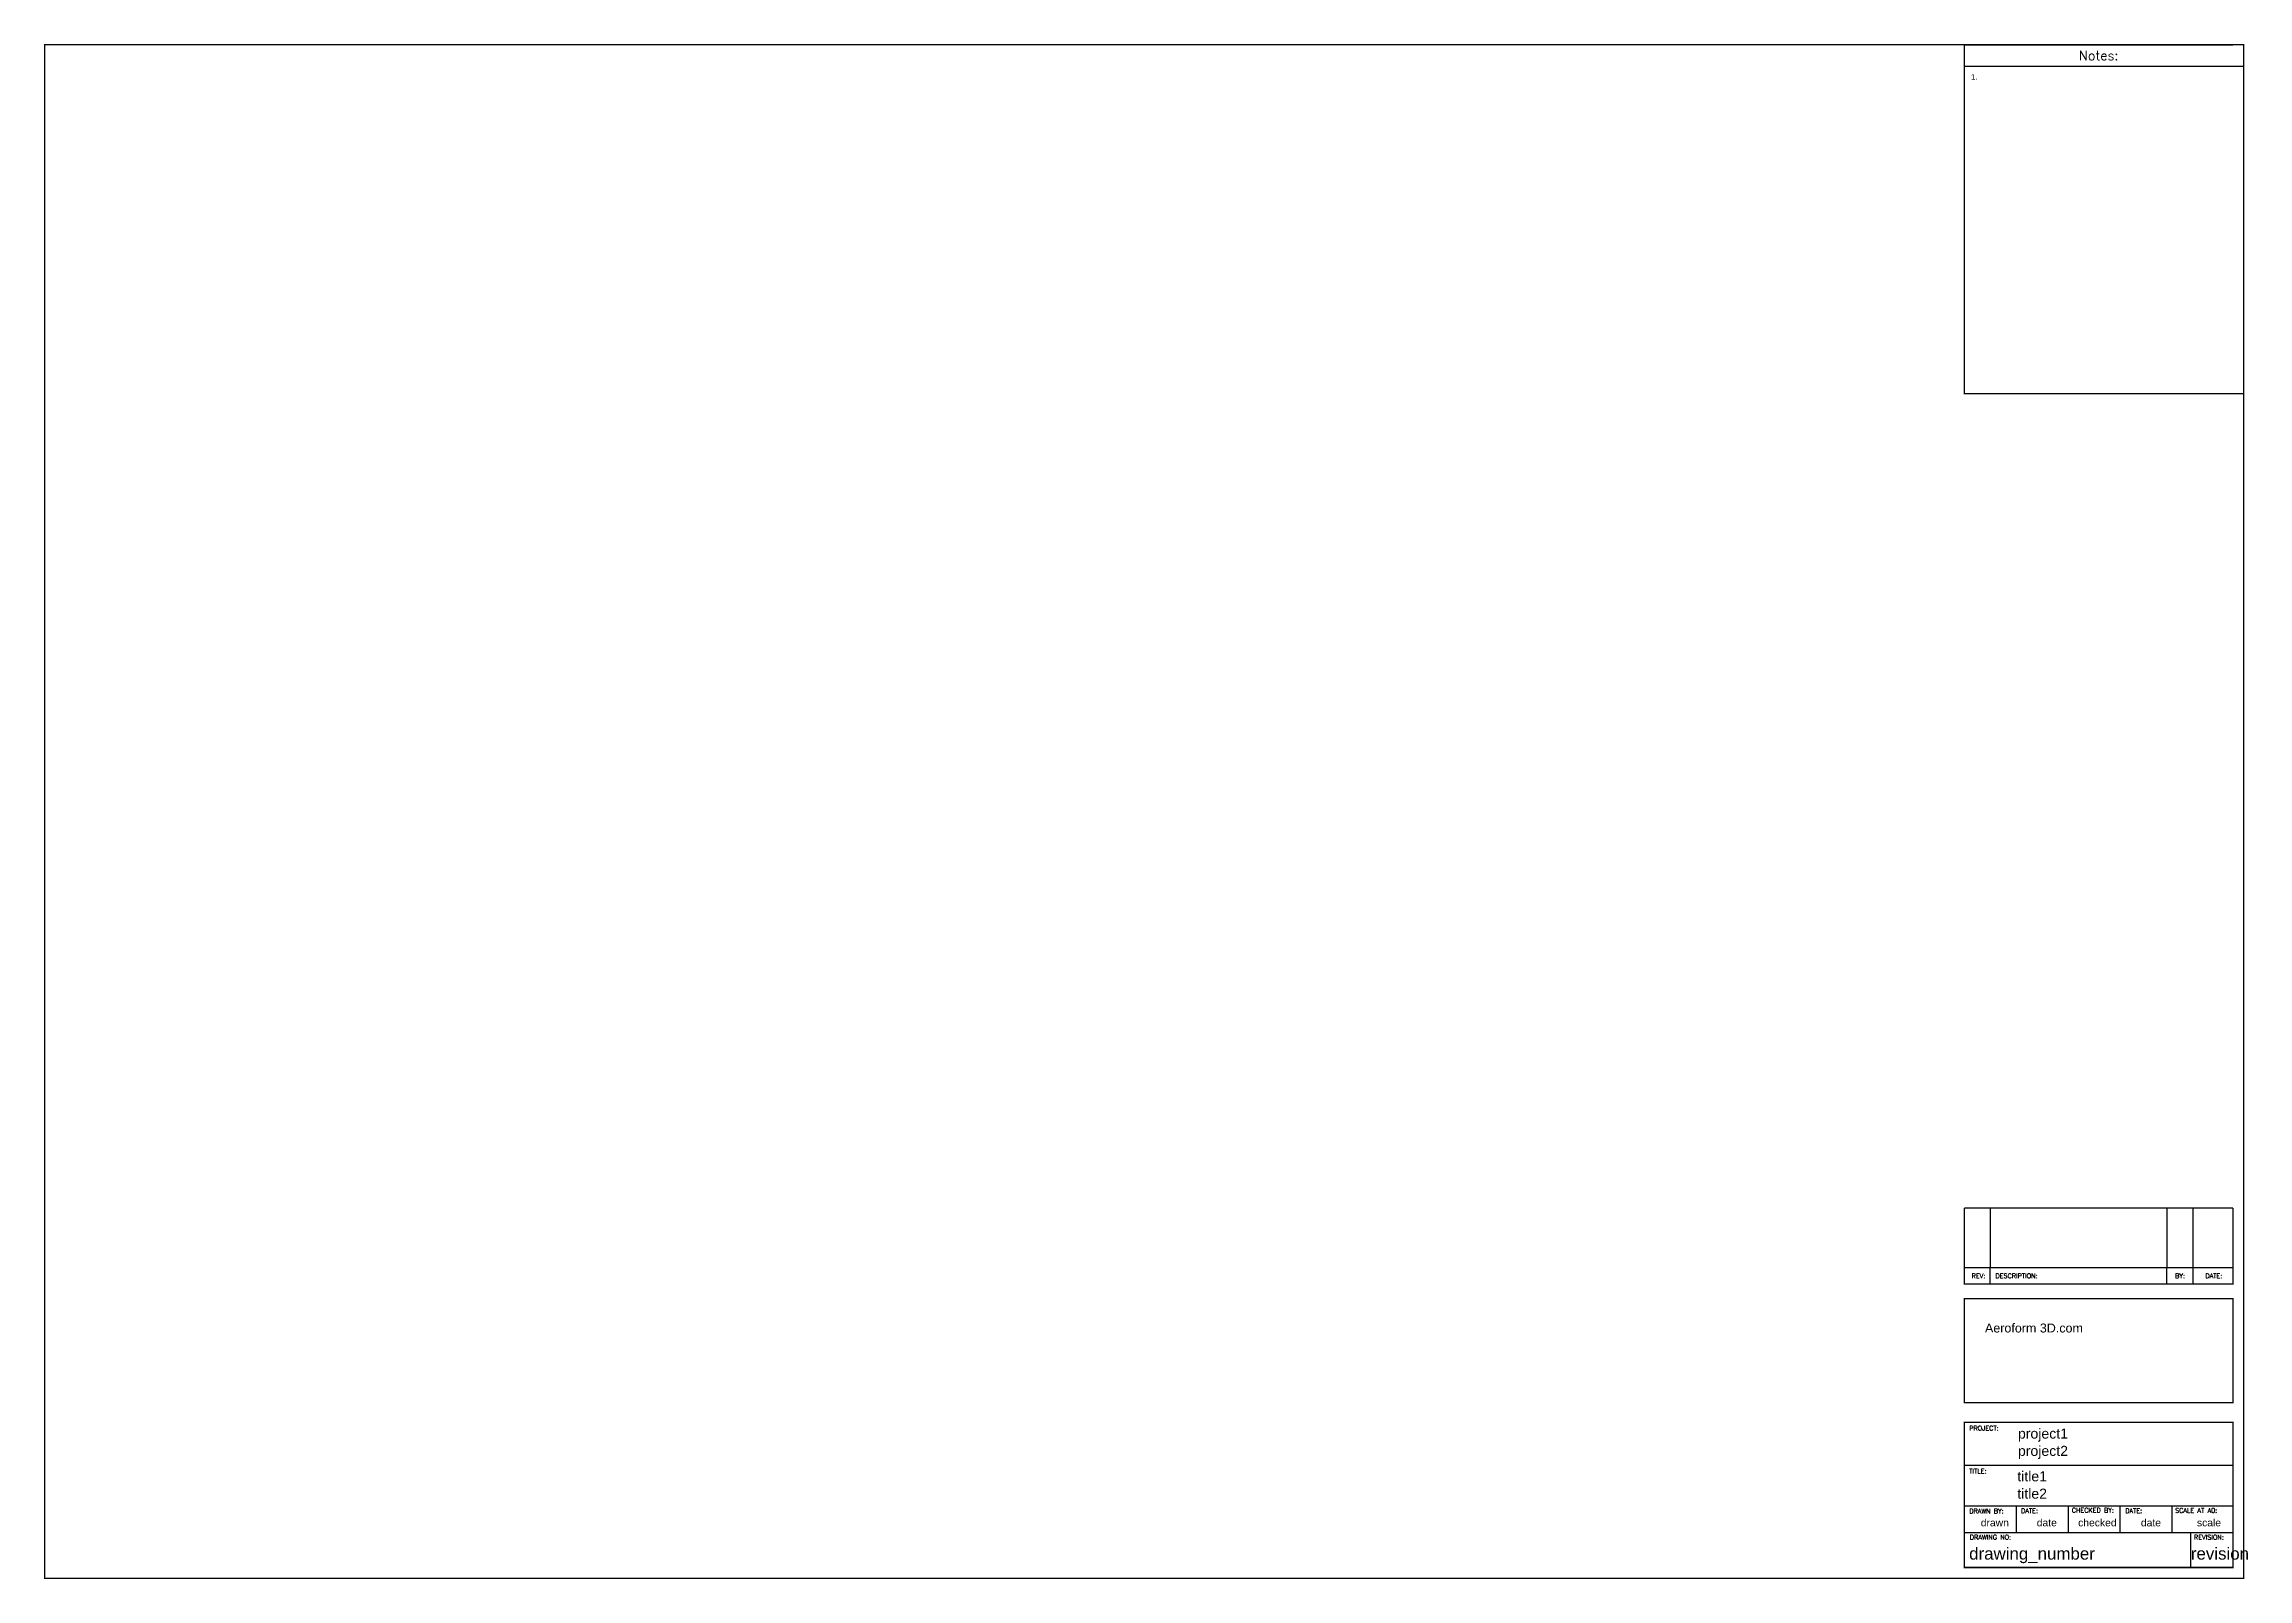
# Paper-space layout 'A1' of a CAD drawing. Header units: millimetres. Extents: x 0 to 821, y 0 to 571.
import ezdxf

# ---------------------------------------------------------------- set-up
doc = ezdxf.new("R2010")
doc.units = ezdxf.units.MM
for name, color, linetype in [('YS-TEXT-LARGE', 250, 'CONTINUOUS'), ('YS-TEXT-MEDIUM', 6, 'CONTINUOUS'), ('YS-TEXT-SMALL', 2, 'CONTINUOUS'), ('YS-TITLEBLOCK-BORDERS', 154, 'CONTINUOUS'), ('YS-TITLEBLOCK-TEXT-NONEDITABLE', 154, 'CONTINUOUS')]:
    doc.layers.add(name, color=color, linetype=linetype)
doc.styles.add('ROMANS', font='romans.shx')
doc.styles.add('YS TEXT', font='arial.ttf')

psp = doc.layouts.new('A1')

# ---------------------------------------------------------------- linework, layer by layer
at = {"layer": 'YS-TITLEBLOCK-BORDERS', "linetype": 'Continuous'}
for p, q in [((715, 571), (815, 571)), ((715, 27), (750.76, 27))]:
    psp.add_line(p, q, dxfattribs=at)
at = {"layer": 'YS-TITLEBLOCK-BORDERS', "color": 7, "linetype": 'Continuous'}
for p, q in [((715, 563), (819, 563)), ((724.61, 109.59), (724.61, 115.59)), ((790.42, 109.59), (790.42, 115.59)), ((800.14, 109.59), (800.14, 115.59)), ((715, 109.59), (815, 109.59)), ((815, 42), (715, 42)), ((715, 27), (815, 27)), ((734.31, 27), (734.31, 17)), ((753.62, 27), (753.62, 17)), ((772.93, 27), (772.93, 17)), ((792.25, 27), (792.25, 17)), ((715, 17), (815, 17)), ((799.18, 17), (799.18, 4))]:
    psp.add_line(p, q, dxfattribs=at)
at = {"layer": 'YS-TITLEBLOCK-BORDERS', "color": 7, "linetype": 'Continuous', "const_width": 0.5}
for points in [[(0, 571), (819, 571), (819, 0), (0, 0)], [(715, 571), (819, 571), (819, 441.1), (715, 441.1)], [(715, 104.07), (815, 104.07), (815, 65.32), (715, 65.32)]]:
    psp.add_lwpolyline(points, close=True, dxfattribs=at)
for points in [[(715, 115.59), (715, 137.89)], [(715, 137.89), (815, 137.89)], [(724.61, 115.59), (724.61, 137.89)], [(790.42, 115.59), (790.42, 137.89)], [(800.14, 115.59), (800.14, 137.89)], [(815, 115.59), (815, 137.89)], [(715, 115.59), (715, 109.59), (815, 109.59), (815, 115.59), (715, 115.59)], [(815, 4), (815, 58), (715, 58), (715, 4), (815, 4)]]:
    psp.add_lwpolyline(points, dxfattribs=at)

# ---------------------------------------------------------------- texts
at = {"layer": 'YS-TEXT-LARGE', "linetype": 'Continuous', "insert": (722.65, 94.84), "char_height": 7.5, "attachment_point": 1, "style": 'YS TEXT'}
psp.add_mtext('{\\H0.44444x;Aeroform 3D.com\\P\\P\\H0.68751x; }', dxfattribs=at)
at = {"layer": 'YS-TEXT-MEDIUM', "color": 5, "style": 'YS TEXT'}
for s, insert, char_height, width, attachment_point in [('project1', (734.94, 55.75), 3.75, 27.4995, 1), ('project2', (734.94, 49.3), 3.75, 27.4995, 1), ('title1', (734.69, 39.83), 3.75, 17.2627, 1), ('title2', (734.69, 33.37), 3.75, 17.2627, 1), ('drawn', (726.32, 22.08), 2.75, 10.5158, 2), ('date', (745.68, 22.08), 2.75, 7.5145, 2), ('checked', (764.51, 22.08), 2.75, 14.3805, 2), ('date', (784.48, 22.08), 2.75, 7.5145, 2), ('scale', (806.09, 22.08), 2.75, 12.6612, 2), ('drawing_number', (740.17, 11.44), 4.5, 47.1469, 2), ('revision', (810.17, 11.44), 4.5, 21.7703, 2)]:
    psp.add_mtext(s, dxfattribs=dict(at, insert=insert, char_height=char_height, width=width, attachment_point=attachment_point))
at = {"layer": 'YS-TEXT-SMALL', "color": 5, "insert": (717.49, 560.04), "char_height": 2, "width": 9.673, "attachment_point": 1, "style": 'YS TEXT'}
psp.add_mtext('\\pi-6,l6,t6;1.^I', dxfattribs=at)
at = {"layer": 'YS-TITLEBLOCK-TEXT-NONEDITABLE', "color": 7, "linetype": 'Continuous', "insert": (765, 567), "char_height": 3.5, "width": 68.47, "attachment_point": 5, "style": 'ROMANS'}
psp.add_mtext('Notes:', dxfattribs=at)
at = {"layer": 'YS-TITLEBLOCK-TEXT-NONEDITABLE', "linetype": 'Continuous', "char_height": 1.75, "style": 'ROMANS'}
for s, insert, width, attachment_point in [('REV:', (720.25, 112.59), 42.25, 5), ('DESCRIPTION:', (726.58, 112.59), 42.25, 4), ('BY:', (795.3, 112.59), 42.25, 5), ('DATE:', (807.91, 112.59), 42.25, 5), ('PROJECT:', (716.79, 56.77), 37.6786, 1), ('TITLE:', (716.79, 40.77), 37.6786, 1), ('DRAWN BY:', (716.79, 25.88), 37.6786, 1), ('DATE:', (736.1, 26.02), 37.4556, 1), ('CHECKED BY:', (754.98, 26.17), 37.6786, 1), ('DATE:', (774.9, 26.02), 37.4556, 1), ('SCALE AT A0:', (793.47, 26.15), 37.6786, 1), ('DRAWING NO:', (717.02, 16.12), 37.6786, 1), ('REVISION:', (800.51, 16.12), 37.6786, 1)]:
    psp.add_mtext(s, dxfattribs=dict(at, insert=insert, width=width, attachment_point=attachment_point))

doc.saveas('drawing.dxf')
